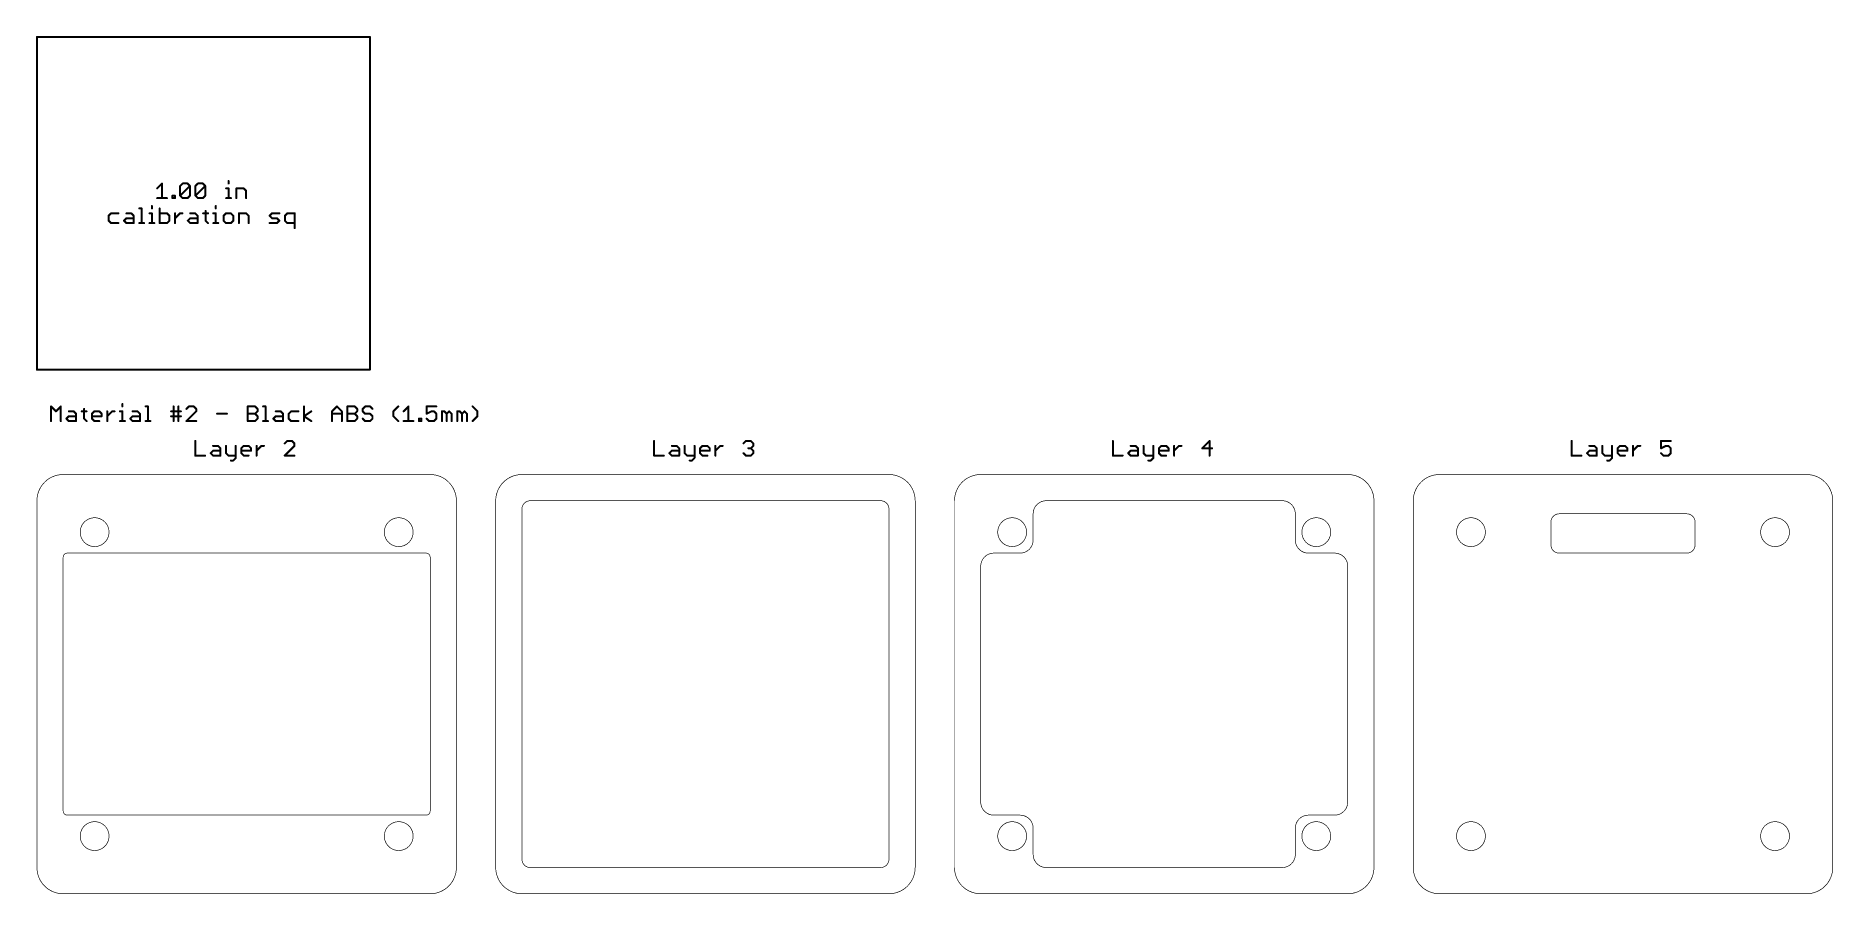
# Model space of a CAD drawing. Extents: x 0 to 137, y 0 to 65.
import ezdxf

# ---------------------------------------------------------------- set-up
doc = ezdxf.new("R2010")
doc.units = 0
for name, color, linetype in [('20', 7, 'CONTINUOUS'), ('47', 53, 'CONTINUOUS'), ('48', 82, 'CONTINUOUS')]:
    doc.layers.add(name, color=color, linetype=linetype)

msp = doc.modelspace()

# ---------------------------------------------------------------- linework, layer by layer
at = {"layer": '20'}
for points, const_width in [([(2, 32, 0.4142), (0, 30)], 0.05), ([(2, 32.0125, 1), (2, 31.9875)], 0.025), ([(2, 31.9875, 1), (2, 32.0125)], 0.025), ([(32, 30, 0.4142), (30, 32)], 0.05), ([(30, 32.0125, 1), (30, 31.9875)], 0.025), ([(30, 31.9875, 1), (30, 32.0125)], 0.025), ([(37, 32, 0.4142), (35, 30)], 0.05), ([(37, 32.0125, 1), (37, 31.9875)], 0.025), ([(37, 31.9875, 1), (37, 32.0125)], 0.025), ([(67, 30, 0.4142), (65, 32)], 0.05), ([(65, 32.0125, 1), (65, 31.9875)], 0.025), ([(65, 31.9875, 1), (65, 32.0125)], 0.025), ([(72, 32, 0.4142), (70, 30)], 0.05), ([(72, 32.0125, 1), (72, 31.9875)], 0.025), ([(72, 31.9875, 1), (72, 32.0125)], 0.025), ([(102, 30, 0.4142), (100, 32)], 0.05), ([(100, 32.0125, 1), (100, 31.9875)], 0.025), ([(100, 31.9875, 1), (100, 32.0125)], 0.025), ([(107, 32, 0.4142), (105, 30)], 0.05), ([(107, 32.0125, 1), (107, 31.9875)], 0.025), ([(107, 31.9875, 1), (107, 32.0125)], 0.025), ([(137, 30, 0.4142), (135, 32)], 0.05), ([(135, 32.0125, 1), (135, 31.9875)], 0.025), ([(135, 31.9875, 1), (135, 32.0125)], 0.025), ([(0.0125, 30, 1), (-0.0125, 30)], 0.025), ([(-0.0125, 30, 1), (0.0125, 30)], 0.025), ([(32.0125, 30, 1), (31.9875, 30)], 0.025), ([(31.9875, 30, 1), (32.0125, 30)], 0.025), ([(35.0125, 30, 1), (34.9875, 30)], 0.025), ([(34.9875, 30, 1), (35.0125, 30)], 0.025), ([(37.635, 30, 0.4142), (37, 29.365)], 0.05), ([(37.0125, 29.365, 1), (36.9875, 29.365)], 0.025), ([(36.9875, 29.365, 1), (37.0125, 29.365)], 0.025), ([(37.635, 30.0125, 1), (37.635, 29.9875)], 0.025), ([(37.635, 29.9875, 1), (37.635, 30.0125)], 0.025), ([(65, 29.365, 0.4142), (64.365, 30)], 0.05), ([(64.365, 30.0125, 1), (64.365, 29.9875)], 0.025), ([(64.365, 29.9875, 1), (64.365, 30.0125)], 0.025), ([(65.0125, 29.365, 1), (64.9875, 29.365)], 0.025), ([(64.9875, 29.365, 1), (65.0125, 29.365)], 0.025), ([(67.0125, 30, 1), (66.9875, 30)], 0.025), ([(66.9875, 30, 1), (67.0125, 30)], 0.025), ([(70.0125, 30, 1), (69.9875, 30)], 0.025), ([(69.9875, 30, 1), (70.0125, 30)], 0.025), ([(77, 30, 0.4142), (76, 29)], 0.05), ([(76.0125, 29, 1), (75.9875, 29)], 0.025), ([(75.9875, 29, 1), (76.0125, 29)], 0.025), ([(77, 30.0125, 1), (77, 29.9875)], 0.025), ([(77, 29.9875, 1), (77, 30.0125)], 0.025), ([(96, 29, 0.4142), (95, 30)], 0.05), ([(95, 30.0125, 1), (95, 29.9875)], 0.025), ([(95, 29.9875, 1), (95, 30.0125)], 0.025), ([(96.0125, 29, 1), (95.9875, 29)], 0.025), ([(95.9875, 29, 1), (96.0125, 29)], 0.025), ([(102.0125, 30, 1), (101.9875, 30)], 0.025), ([(101.9875, 30, 1), (102.0125, 30)], 0.025), ([(105.0125, 30, 1), (104.9875, 30)], 0.025), ([(104.9875, 30, 1), (105.0125, 30)], 0.025), ([(116.135, 29, 0.4142), (115.5, 28.365)], 0.05), ([(116.135, 29.0125, 1), (116.135, 28.9875)], 0.025), ([(116.135, 28.9875, 1), (116.135, 29.0125)], 0.025), ([(126.5, 28.365, 0.4142), (125.865, 29)], 0.05), ([(125.865, 29.0125, 1), (125.865, 28.9875)], 0.025), ([(125.865, 28.9875, 1), (125.865, 29.0125)], 0.025), ([(137.0125, 30, 1), (136.9875, 30)], 0.025), ([(136.9875, 30, 1), (137.0125, 30)], 0.025), ([(4.4, 26.5, 1), (4.4, 28.7, 1), (4.4, 26.5)], 0.05), ([(27.6, 26.5, 1), (27.6, 28.7, 1), (27.6, 26.5)], 0.05), ([(74.4, 26.5, 1), (74.4, 28.7, 1), (74.4, 26.5)], 0.05), ([(97.6, 26.5, 1), (97.6, 28.7, 1), (97.6, 26.5)], 0.05), ([(109.4, 26.5, 1), (109.4, 28.7, 1), (109.4, 26.5)], 0.05), ([(115.5125, 28.365, 1), (115.4875, 28.365)], 0.025), ([(115.4875, 28.365, 1), (115.5125, 28.365)], 0.025), ([(126.5125, 28.365, 1), (126.4875, 28.365)], 0.025), ([(126.4875, 28.365, 1), (126.5125, 28.365)], 0.025), ([(132.6, 26.5, 1), (132.6, 28.7, 1), (132.6, 26.5)], 0.05), ([(75, 26, 0.4142), (76, 27)], 0.05), ([(76.0125, 27, 1), (75.9875, 27)], 0.025), ([(75.9875, 27, 1), (76.0125, 27)], 0.025), ([(96, 27, 0.4142), (97, 26)], 0.05), ([(96.0125, 27, 1), (95.9875, 27)], 0.025), ([(95.9875, 27, 1), (96.0125, 27)], 0.025), ([(115.5, 26.635, 0.4142), (116.135, 26)], 0.05), ([(115.5125, 26.635, 1), (115.4875, 26.635)], 0.025), ([(115.4875, 26.635, 1), (115.5125, 26.635)], 0.025), ([(125.865, 26, 0.4142), (126.5, 26.635)], 0.05), ([(126.5125, 26.635, 1), (126.4875, 26.635)], 0.025), ([(126.4875, 26.635, 1), (126.5125, 26.635)], 0.025), ([(2.3175, 26, 0.4142), (2, 25.6825)], 0.05), ([(2.0125, 25.6825, 1), (1.9875, 25.6825)], 0.025), ([(1.9875, 25.6825, 1), (2.0125, 25.6825)], 0.025), ([(2.3175, 26.0125, 1), (2.3175, 25.9875)], 0.025), ([(2.3175, 25.9875, 1), (2.3175, 26.0125)], 0.025), ([(30, 25.6825, 0.4142), (29.6825, 26)], 0.05), ([(29.6825, 26.0125, 1), (29.6825, 25.9875)], 0.025), ([(29.6825, 25.9875, 1), (29.6825, 26.0125)], 0.025), ([(30.0125, 25.6825, 1), (29.9875, 25.6825)], 0.025), ([(29.9875, 25.6825, 1), (30.0125, 25.6825)], 0.025), ([(73, 26, 0.4142), (72, 25)], 0.05), ([(72.0125, 25, 1), (71.9875, 25)], 0.025), ([(71.9875, 25, 1), (72.0125, 25)], 0.025), ([(73, 26.0125, 1), (73, 25.9875)], 0.025), ([(73, 25.9875, 1), (73, 26.0125)], 0.025), ([(75, 26.0125, 1), (75, 25.9875)], 0.025), ([(75, 25.9875, 1), (75, 26.0125)], 0.025), ([(97, 26.0125, 1), (97, 25.9875)], 0.025), ([(97, 25.9875, 1), (97, 26.0125)], 0.025), ([(100, 25, 0.4142), (99, 26)], 0.05), ([(99, 26.0125, 1), (99, 25.9875)], 0.025), ([(99, 25.9875, 1), (99, 26.0125)], 0.025), ([(100.0125, 25, 1), (99.9875, 25)], 0.025), ([(99.9875, 25, 1), (100.0125, 25)], 0.025), ([(116.135, 26.0125, 1), (116.135, 25.9875)], 0.025), ([(116.135, 25.9875, 1), (116.135, 26.0125)], 0.025), ([(125.865, 26.0125, 1), (125.865, 25.9875)], 0.025), ([(125.865, 25.9875, 1), (125.865, 26.0125)], 0.025), ([(72, 7, 0.4142), (73, 6)], 0.05), ([(72.0125, 7, 1), (71.9875, 7)], 0.025), ([(71.9875, 7, 1), (72.0125, 7)], 0.025), ([(99, 6, 0.4142), (100, 7)], 0.05), ([(100.0125, 7, 1), (99.9875, 7)], 0.025), ([(99.9875, 7, 1), (100.0125, 7)], 0.025), ([(2, 6.3175, 0.4142), (2.3175, 6)], 0.05), ([(2.0125, 6.3175, 1), (1.9875, 6.3175)], 0.025), ([(1.9875, 6.3175, 1), (2.0125, 6.3175)], 0.025), ([(2.3175, 6.0125, 1), (2.3175, 5.9875)], 0.025), ([(2.3175, 5.9875, 1), (2.3175, 6.0125)], 0.025), ([(4.4, 3.3, 1), (4.4, 5.5, 1), (4.4, 3.3)], 0.05), ([(27.6, 3.3, 1), (27.6, 5.5, 1), (27.6, 3.3)], 0.05), ([(29.6825, 6, 0.4142), (30, 6.3175)], 0.05), ([(29.6825, 6.0125, 1), (29.6825, 5.9875)], 0.025), ([(29.6825, 5.9875, 1), (29.6825, 6.0125)], 0.025), ([(30.0125, 6.3175, 1), (29.9875, 6.3175)], 0.025), ([(29.9875, 6.3175, 1), (30.0125, 6.3175)], 0.025), ([(73, 6.0125, 1), (73, 5.9875)], 0.025), ([(73, 5.9875, 1), (73, 6.0125)], 0.025), ([(74.4, 3.3, 1), (74.4, 5.5, 1), (74.4, 3.3)], 0.05), ([(76, 5, 0.4142), (75, 6)], 0.05), ([(75, 6.0125, 1), (75, 5.9875)], 0.025), ([(75, 5.9875, 1), (75, 6.0125)], 0.025), ([(97, 6, 0.4142), (96, 5)], 0.05), ([(97.6, 3.3, 1), (97.6, 5.5, 1), (97.6, 3.3)], 0.05), ([(97, 6.0125, 1), (97, 5.9875)], 0.025), ([(97, 5.9875, 1), (97, 6.0125)], 0.025), ([(99, 6.0125, 1), (99, 5.9875)], 0.025), ([(99, 5.9875, 1), (99, 6.0125)], 0.025), ([(109.4, 3.3, 1), (109.4, 5.5, 1), (109.4, 3.3)], 0.05), ([(132.6, 3.3, 1), (132.6, 5.5, 1), (132.6, 3.3)], 0.05), ([(76.0125, 5, 1), (75.9875, 5)], 0.025), ([(75.9875, 5, 1), (76.0125, 5)], 0.025), ([(96.0125, 5, 1), (95.9875, 5)], 0.025), ([(95.9875, 5, 1), (96.0125, 5)], 0.025), ([(76, 3, 0.4142), (77, 2)], 0.05), ([(76.0125, 3, 1), (75.9875, 3)], 0.025), ([(75.9875, 3, 1), (76.0125, 3)], 0.025), ([(95, 2, 0.4142), (96, 3)], 0.05), ([(96.0125, 3, 1), (95.9875, 3)], 0.025), ([(95.9875, 3, 1), (96.0125, 3)], 0.025), ([(0, 2, 0.4142), (2, 0)], 0.05), ([(0.0125, 2, 1), (-0.0125, 2)], 0.025), ([(-0.0125, 2, 1), (0.0125, 2)], 0.025), ([(30, 0, 0.4142), (32, 2)], 0.05), ([(32.0125, 2, 1), (31.9875, 2)], 0.025), ([(31.9875, 2, 1), (32.0125, 2)], 0.025), ([(35, 2, 0.4142), (37, 0)], 0.05), ([(35.0125, 2, 1), (34.9875, 2)], 0.025), ([(34.9875, 2, 1), (35.0125, 2)], 0.025), ([(37, 2.635, 0.4142), (37.635, 2)], 0.05), ([(37.0125, 2.635, 1), (36.9875, 2.635)], 0.025), ([(36.9875, 2.635, 1), (37.0125, 2.635)], 0.025), ([(37.635, 2.0125, 1), (37.635, 1.9875)], 0.025), ([(37.635, 1.9875, 1), (37.635, 2.0125)], 0.025), ([(64.365, 2, 0.4142), (65, 2.635)], 0.05), ([(64.365, 2.0125, 1), (64.365, 1.9875)], 0.025), ([(64.365, 1.9875, 1), (64.365, 2.0125)], 0.025), ([(65.0125, 2.635, 1), (64.9875, 2.635)], 0.025), ([(64.9875, 2.635, 1), (65.0125, 2.635)], 0.025), ([(65, 0, 0.4142), (67, 2)], 0.05), ([(67.0125, 2, 1), (66.9875, 2)], 0.025), ([(66.9875, 2, 1), (67.0125, 2)], 0.025), ([(70, 2, 0.4142), (72, 0)], 0.05), ([(70.0125, 2, 1), (69.9875, 2)], 0.025), ([(69.9875, 2, 1), (70.0125, 2)], 0.025), ([(77, 2.0125, 1), (77, 1.9875)], 0.025), ([(77, 1.9875, 1), (77, 2.0125)], 0.025), ([(95, 2.0125, 1), (95, 1.9875)], 0.025), ([(95, 1.9875, 1), (95, 2.0125)], 0.025), ([(100, 0, 0.4142), (102, 2)], 0.05), ([(102.0125, 2, 1), (101.9875, 2)], 0.025), ([(101.9875, 2, 1), (102.0125, 2)], 0.025), ([(105, 2, 0.4142), (107, 0)], 0.05), ([(105.0125, 2, 1), (104.9875, 2)], 0.025), ([(104.9875, 2, 1), (105.0125, 2)], 0.025), ([(135, 0, 0.4142), (137, 2)], 0.05), ([(137.0125, 2, 1), (136.9875, 2)], 0.025), ([(136.9875, 2, 1), (137.0125, 2)], 0.025), ([(2, 0.0125, 1), (2, -0.0125)], 0.025), ([(2, -0.0125, 1), (2, 0.0125)], 0.025), ([(30, 0.0125, 1), (30, -0.0125)], 0.025), ([(30, -0.0125, 1), (30, 0.0125)], 0.025), ([(37, 0.0125, 1), (37, -0.0125)], 0.025), ([(37, -0.0125, 1), (37, 0.0125)], 0.025), ([(65, 0.0125, 1), (65, -0.0125)], 0.025), ([(65, -0.0125, 1), (65, 0.0125)], 0.025), ([(72, 0.0125, 1), (72, -0.0125)], 0.025), ([(72, -0.0125, 1), (72, 0.0125)], 0.025), ([(100, 0.0125, 1), (100, -0.0125)], 0.025), ([(100, -0.0125, 1), (100, 0.0125)], 0.025), ([(107, 0.0125, 1), (107, -0.0125)], 0.025), ([(107, -0.0125, 1), (107, 0.0125)], 0.025), ([(135, 0.0125, 1), (135, -0.0125)], 0.025), ([(135, -0.0125, 1), (135, 0.0125)], 0.025)]:
    msp.add_lwpolyline(points, format="xyb", dxfattribs=dict(at, const_width=const_width))
at = {"layer": '20', "const_width": 0.05}
for points in [[(2, 32), (30, 32)], [(37, 32), (65, 32)], [(72, 32), (100, 32)], [(107, 32), (135, 32)], [(0, 2), (0, 30)], [(32, 30), (32, 2)], [(35, 2), (35, 30)], [(37, 2.635), (37, 29.365)], [(37.635, 30), (64.365, 30)], [(65, 29.365), (65, 2.635)], [(67, 30), (67, 2)], [(70, 2), (70, 30)], [(76, 27), (76, 29)], [(77, 30), (95, 30)], [(96, 29), (96, 27)], [(102, 30), (102, 2)], [(105, 2), (105, 30)], [(116.135, 29), (125.865, 29)], [(137, 30), (137, 2)], [(115.5, 28.365), (115.5, 26.635)], [(126.5, 28.365), (126.5, 26.635)], [(2, 6.3175), (2, 25.6825)], [(2.3175, 26), (29.6825, 26)], [(30, 25.6825), (30, 6.3175)], [(72, 7), (72, 25)], [(73, 26), (75, 26)], [(97, 26), (99, 26)], [(100, 25), (100, 7)], [(125.865, 26), (116.135, 26)], [(29.6825, 6), (2.3175, 6)], [(75, 6), (73, 6)], [(99, 6), (97, 6)], [(76, 3), (76, 5)], [(96, 5), (96, 3)], [(64.365, 2), (37.635, 2)], [(95, 2), (77, 2)], [(30, 0), (2, 0)], [(65, 0), (37, 0)], [(100, 0), (72, 0)], [(135, 0), (107, 0)]]:
    msp.add_lwpolyline(points, dxfattribs=at)
at = {"layer": '47', "const_width": 0.1524}
for points in [[(0, 65.4), (0, 40)], [(25.4, 65.4), (0, 65.4)], [(25.4, 40), (25.4, 65.4)], [(9.1706, 53.8394), (9.5434, 54.2123)], [(9.5434, 54.2123), (9.5434, 53.0937)], [(10.9246, 54.0258), (11.1111, 54.2123)], [(10.9246, 53.2801), (10.9246, 54.0258)], [(10.9246, 53.2801), (11.6704, 54.0258)], [(11.1111, 54.2123), (11.4839, 54.2123)], [(11.4839, 54.2123), (11.6704, 54.0258)], [(11.6704, 54.0258), (11.6704, 53.2801)], [(12.094, 54.0258), (12.2805, 54.2123)], [(12.094, 53.2801), (12.094, 54.0258)], [(12.094, 53.2801), (12.8397, 54.0258)], [(12.2805, 54.2123), (12.6533, 54.2123)], [(12.6533, 54.2123), (12.8397, 54.0258)], [(12.8397, 54.0258), (12.8397, 53.2801)], [(14.4328, 53.8394), (14.6193, 53.8394)], [(14.6193, 54.3987), (14.6193, 54.2123)], [(14.6193, 53.8394), (14.6193, 53.0937)], [(15.2124, 53.0937), (15.2124, 53.8394)], [(15.2124, 53.8394), (15.7717, 53.8394)], [(15.7717, 53.8394), (15.9581, 53.653)], [(15.9581, 53.653), (15.9581, 53.0937)], [(7.8063, 52.3073), (7.9927, 52.3073)], [(7.9927, 52.3073), (7.9927, 51.1887)], [(8.7723, 52.4937), (8.7723, 52.3073)], [(9.1706, 53.0937), (9.9163, 53.0937)], [(9.3654, 52.3073), (9.3654, 51.1887)], [(10.3399, 53.0937), (10.3399, 53.2801)], [(10.3399, 53.2801), (10.5264, 53.2801)], [(10.5264, 53.0937), (10.3399, 53.0937)], [(10.5264, 53.2801), (10.5264, 53.0937)], [(11.1111, 53.0937), (10.9246, 53.2801)], [(11.4839, 53.0937), (11.1111, 53.0937)], [(11.6704, 53.2801), (11.4839, 53.0937)], [(12.2805, 53.0937), (12.094, 53.2801)], [(12.6533, 53.0937), (12.2805, 53.0937)], [(12.8397, 53.2801), (12.6533, 53.0937)], [(12.8652, 52.1208), (12.8652, 51.3751)], [(13.6448, 52.4937), (13.6448, 52.3073)], [(14.4328, 53.0937), (14.8057, 53.0937)], [(5.6539, 51.9344), (5.4675, 51.748)], [(5.4675, 51.748), (5.4675, 51.3751)], [(5.4675, 51.3751), (5.6539, 51.1887)], [(6.2132, 51.9344), (5.6539, 51.9344)], [(5.6539, 51.1887), (6.2132, 51.1887)], [(6.6369, 51.3751), (6.8233, 51.5616)], [(6.8233, 51.1887), (6.6369, 51.3751)], [(6.8233, 51.9344), (7.1961, 51.9344)], [(6.8233, 51.5616), (7.3826, 51.5616)], [(7.3826, 51.1887), (6.8233, 51.1887)], [(7.1961, 51.9344), (7.3826, 51.748)], [(7.3826, 51.748), (7.3826, 51.1887)], [(7.8063, 51.1887), (8.1791, 51.1887)], [(8.5858, 51.9344), (8.7723, 51.9344)], [(8.5858, 51.1887), (8.9587, 51.1887)], [(8.7723, 51.9344), (8.7723, 51.1887)], [(9.9247, 51.9344), (9.3654, 51.9344)], [(9.3654, 51.1887), (9.9247, 51.1887)], [(10.1111, 51.748), (9.9247, 51.9344)], [(9.9247, 51.1887), (10.1111, 51.3751)], [(10.1111, 51.3751), (10.1111, 51.748)], [(10.5348, 51.1887), (10.5348, 51.9344)], [(10.5348, 51.5616), (10.9077, 51.9344)], [(10.9077, 51.9344), (11.0941, 51.9344)], [(11.5093, 51.3751), (11.6958, 51.5616)], [(11.6958, 51.1887), (11.5093, 51.3751)], [(11.6958, 51.9344), (12.0686, 51.9344)], [(11.6958, 51.5616), (12.255, 51.5616)], [(12.255, 51.1887), (11.6958, 51.1887)], [(12.0686, 51.9344), (12.255, 51.748)], [(12.255, 51.748), (12.255, 51.1887)], [(12.6787, 51.9344), (13.0516, 51.9344)], [(12.8652, 51.3751), (13.0516, 51.1887)], [(13.4583, 51.9344), (13.6448, 51.9344)], [(13.4583, 51.1887), (13.8312, 51.1887)], [(13.6448, 51.9344), (13.6448, 51.1887)], [(14.4244, 51.9344), (14.2379, 51.748)], [(14.2379, 51.748), (14.2379, 51.3751)], [(14.2379, 51.3751), (14.4244, 51.1887)], [(14.7972, 51.9344), (14.4244, 51.9344)], [(14.4244, 51.1887), (14.7972, 51.1887)], [(14.9836, 51.748), (14.7972, 51.9344)], [(14.7972, 51.1887), (14.9836, 51.3751)], [(14.9836, 51.3751), (14.9836, 51.748)], [(15.4073, 51.1887), (15.4073, 51.9344)], [(15.4073, 51.9344), (15.9666, 51.9344)], [(15.9666, 51.9344), (16.153, 51.748)], [(16.153, 51.748), (16.153, 51.1887)], [(17.7461, 51.748), (17.9325, 51.9344)], [(17.9325, 51.5616), (17.7461, 51.748)], [(17.7461, 51.1887), (18.3054, 51.1887)], [(17.9325, 51.9344), (18.4918, 51.9344)], [(18.3054, 51.5616), (17.9325, 51.5616)], [(18.4918, 51.3751), (18.3054, 51.5616)], [(18.3054, 51.1887), (18.4918, 51.3751)], [(19.1019, 51.9344), (18.9155, 51.748)], [(18.9155, 51.748), (18.9155, 51.3751)], [(18.9155, 51.3751), (19.1019, 51.1887)], [(19.6612, 51.9344), (19.1019, 51.9344)], [(19.1019, 51.1887), (19.6612, 51.1887)], [(19.6612, 50.8159), (19.6612, 51.9344)], [(0, 40), (25.4, 40)]]:
    msp.add_lwpolyline(points, dxfattribs=at)
at = {"layer": '47', "const_width": 0.0762}
for points in [[(0.0381, 65.4, 1), (-0.0381, 65.4)], [(0, 65.4381, 1), (0, 65.3619)], [(25.4381, 65.4, 1), (25.3619, 65.4)], [(25.4, 65.3619, 1), (25.4, 65.4381)], [(9.1436, 53.8663, 1), (9.1975, 53.8125)], [(9.5815, 54.2123, 1), (9.5053, 54.2123)], [(9.5703, 54.1853, 1), (9.5165, 54.2392)], [(10.9627, 54.0258, 1), (10.8865, 54.0258)], [(10.8977, 54.0528, 1), (10.9516, 53.9989)], [(11.1111, 54.2504, 1), (11.1111, 54.1742)], [(11.138, 54.1853, 1), (11.0841, 54.2392)], [(11.5109, 54.2392, 1), (11.457, 54.1853)], [(11.4839, 54.1742, 1), (11.4839, 54.2504)], [(11.7085, 54.0258, 1), (11.6323, 54.0258)], [(11.6973, 53.9989, 1), (11.6434, 54.0528)], [(11.6434, 53.9989, 1), (11.6973, 54.0528)], [(12.1321, 54.0258, 1), (12.0559, 54.0258)], [(12.0671, 54.0528, 1), (12.121, 53.9989)], [(12.2805, 54.2504, 1), (12.2805, 54.1742)], [(12.3074, 54.1853, 1), (12.2535, 54.2392)], [(12.6803, 54.2392, 1), (12.6264, 54.1853)], [(12.6533, 54.1742, 1), (12.6533, 54.2504)], [(12.8778, 54.0258, 1), (12.8016, 54.0258)], [(12.8667, 53.9989, 1), (12.8128, 54.0528)], [(12.8128, 53.9989, 1), (12.8667, 54.0528)], [(14.4328, 53.8775, 1), (14.4328, 53.8013)], [(14.6574, 54.3987, 1), (14.5812, 54.3987)], [(14.5812, 54.2123, 1), (14.6574, 54.2123)], [(14.6574, 53.8394, 1), (14.5812, 53.8394)], [(14.6193, 53.8013, 1), (14.6193, 53.8775)], [(15.2505, 53.8394, 1), (15.1743, 53.8394)], [(15.2124, 53.8775, 1), (15.2124, 53.8013)], [(15.7987, 53.8663, 1), (15.7448, 53.8125)], [(15.7717, 53.8013, 1), (15.7717, 53.8775)], [(15.9962, 53.653, 1), (15.92, 53.653)], [(15.9312, 53.626, 1), (15.9851, 53.6799)], [(7.8063, 52.3454, 1), (7.8063, 52.2692)], [(8.0308, 52.3073, 1), (7.9546, 52.3073)], [(7.9927, 52.2692, 1), (7.9927, 52.3454)], [(8.8104, 52.4937, 1), (8.7342, 52.4937)], [(8.7342, 52.3073, 1), (8.8104, 52.3073)], [(9.1706, 53.1318, 1), (9.1706, 53.0556)], [(9.4035, 52.3073, 1), (9.3273, 52.3073)], [(9.5053, 53.0937, 1), (9.5815, 53.0937)], [(9.9163, 53.0556, 1), (9.9163, 53.1318)], [(10.378, 53.2801, 1), (10.3018, 53.2801)], [(10.3399, 53.3182, 1), (10.3399, 53.242)], [(10.3399, 53.1318, 1), (10.3399, 53.0556)], [(10.3018, 53.0937, 1), (10.378, 53.0937)], [(10.5645, 53.2801, 1), (10.4883, 53.2801)], [(10.4883, 53.0937, 1), (10.5645, 53.0937)], [(10.5264, 53.242, 1), (10.5264, 53.3182)], [(10.5264, 53.0556, 1), (10.5264, 53.1318)], [(10.9516, 53.3071, 1), (10.8977, 53.2532)], [(10.8977, 53.3071, 1), (10.9516, 53.2532)], [(10.8865, 53.2801, 1), (10.9627, 53.2801)], [(11.1111, 53.1318, 1), (11.1111, 53.0556)], [(11.0841, 53.0668, 1), (11.138, 53.1206)], [(11.457, 53.1206, 1), (11.5109, 53.0668)], [(11.4839, 53.0556, 1), (11.4839, 53.1318)], [(11.6323, 53.2801, 1), (11.7085, 53.2801)], [(11.6973, 53.2532, 1), (11.6434, 53.3071)], [(12.121, 53.3071, 1), (12.0671, 53.2532)], [(12.0671, 53.3071, 1), (12.121, 53.2532)], [(12.0559, 53.2801, 1), (12.1321, 53.2801)], [(12.2805, 53.1318, 1), (12.2805, 53.0556)], [(12.2535, 53.0668, 1), (12.3074, 53.1206)], [(12.6264, 53.1206, 1), (12.6803, 53.0668)], [(12.6533, 53.0556, 1), (12.6533, 53.1318)], [(12.8016, 53.2801, 1), (12.8778, 53.2801)], [(12.8667, 53.2532, 1), (12.8128, 53.3071)], [(12.9033, 52.1208, 1), (12.8271, 52.1208)], [(13.6829, 52.4937, 1), (13.6067, 52.4937)], [(13.6067, 52.3073, 1), (13.6829, 52.3073)], [(14.4328, 53.1318, 1), (14.4328, 53.0556)], [(14.5812, 53.0937, 1), (14.6574, 53.0937)], [(14.8057, 53.0556, 1), (14.8057, 53.1318)], [(15.1743, 53.0937, 1), (15.2505, 53.0937)], [(15.92, 53.0937, 1), (15.9962, 53.0937)], [(5.4405, 51.7749, 1), (5.4944, 51.721)], [(5.4944, 51.4021, 1), (5.4405, 51.3482)], [(5.5056, 51.748, 1), (5.4294, 51.748)], [(5.4294, 51.3751, 1), (5.5056, 51.3751)], [(5.6539, 51.9725, 1), (5.6539, 51.8963)], [(5.6539, 51.2268, 1), (5.6539, 51.1506)], [(5.6808, 51.9075, 1), (5.6269, 51.9613)], [(5.6269, 51.1618, 1), (5.6808, 51.2156)], [(6.2132, 51.8963, 1), (6.2132, 51.9725)], [(6.2132, 51.1506, 1), (6.2132, 51.2268)], [(6.6638, 51.4021, 1), (6.6099, 51.3482)], [(6.6099, 51.4021, 1), (6.6638, 51.3482)], [(6.8233, 51.9725, 1), (6.8233, 51.8963)], [(6.8233, 51.5997, 1), (6.8233, 51.5235)], [(6.8233, 51.2268, 1), (6.8233, 51.1506)], [(6.8502, 51.5346, 1), (6.7963, 51.5885)], [(6.7963, 51.1618, 1), (6.8502, 51.2156)], [(7.2231, 51.9613, 1), (7.1692, 51.9075)], [(7.1961, 51.8963, 1), (7.1961, 51.9725)], [(7.4207, 51.748, 1), (7.3445, 51.748)], [(7.3445, 51.1887, 1), (7.4207, 51.1887)], [(7.3556, 51.721, 1), (7.4095, 51.7749)], [(7.3826, 51.5235, 1), (7.3826, 51.5997)], [(7.3826, 51.1506, 1), (7.3826, 51.2268)], [(7.8063, 51.2268, 1), (7.8063, 51.1506)], [(7.9546, 51.1887, 1), (8.0308, 51.1887)], [(8.1791, 51.1506, 1), (8.1791, 51.2268)], [(8.5858, 51.9725, 1), (8.5858, 51.8963)], [(8.5858, 51.2268, 1), (8.5858, 51.1506)], [(8.8104, 51.9344, 1), (8.7342, 51.9344)], [(8.7342, 51.1887, 1), (8.8104, 51.1887)], [(8.7723, 51.8963, 1), (8.7723, 51.9725)], [(8.9587, 51.1506, 1), (8.9587, 51.2268)], [(9.3654, 51.9725, 1), (9.3654, 51.8963)], [(9.3654, 51.2268, 1), (9.3654, 51.1506)], [(9.3273, 51.1887, 1), (9.4035, 51.1887)], [(9.9517, 51.9613, 1), (9.8978, 51.9075)], [(9.8978, 51.2156, 1), (9.9517, 51.1618)], [(9.9247, 51.8963, 1), (9.9247, 51.9725)], [(9.9247, 51.1506, 1), (9.9247, 51.2268)], [(10.1492, 51.748, 1), (10.073, 51.748)], [(10.073, 51.3751, 1), (10.1492, 51.3751)], [(10.0842, 51.721, 1), (10.1381, 51.7749)], [(10.1381, 51.3482, 1), (10.0842, 51.4021)], [(10.5729, 51.9344, 1), (10.4967, 51.9344)], [(10.5079, 51.5885, 1), (10.5618, 51.5346)], [(10.4967, 51.1887, 1), (10.5729, 51.1887)], [(10.9077, 51.9725, 1), (10.9077, 51.8963)], [(10.9346, 51.9075, 1), (10.8807, 51.9613)], [(11.0941, 51.8963, 1), (11.0941, 51.9725)], [(11.5363, 51.4021, 1), (11.4824, 51.3482)], [(11.4824, 51.4021, 1), (11.5363, 51.3482)], [(11.6958, 51.9725, 1), (11.6958, 51.8963)], [(11.6958, 51.5997, 1), (11.6958, 51.5235)], [(11.6958, 51.2268, 1), (11.6958, 51.1506)], [(11.7227, 51.5346, 1), (11.6688, 51.5885)], [(11.6688, 51.1618, 1), (11.7227, 51.2156)], [(12.0956, 51.9613, 1), (12.0417, 51.9075)], [(12.0686, 51.8963, 1), (12.0686, 51.9725)], [(12.2931, 51.748, 1), (12.2169, 51.748)], [(12.2169, 51.1887, 1), (12.2931, 51.1887)], [(12.2281, 51.721, 1), (12.282, 51.7749)], [(12.255, 51.5235, 1), (12.255, 51.5997)], [(12.255, 51.1506, 1), (12.255, 51.2268)], [(12.6787, 51.9725, 1), (12.6787, 51.8963)], [(12.8921, 51.4021, 1), (12.8382, 51.3482)], [(12.8271, 51.3751, 1), (12.9033, 51.3751)], [(13.0246, 51.1618, 1), (13.0785, 51.2156)], [(13.0516, 51.8963, 1), (13.0516, 51.9725)], [(13.4583, 51.9725, 1), (13.4583, 51.8963)], [(13.4583, 51.2268, 1), (13.4583, 51.1506)], [(13.6829, 51.9344, 1), (13.6067, 51.9344)], [(13.6067, 51.1887, 1), (13.6829, 51.1887)], [(13.6448, 51.8963, 1), (13.6448, 51.9725)], [(13.8312, 51.1506, 1), (13.8312, 51.2268)], [(14.276, 51.748, 1), (14.1998, 51.748)], [(14.211, 51.7749, 1), (14.2649, 51.721)], [(14.2649, 51.4021, 1), (14.211, 51.3482)], [(14.1998, 51.3751, 1), (14.276, 51.3751)], [(14.4244, 51.9725, 1), (14.4244, 51.8963)], [(14.4244, 51.2268, 1), (14.4244, 51.1506)], [(14.4513, 51.9075, 1), (14.3974, 51.9613)], [(14.3974, 51.1618, 1), (14.4513, 51.2156)], [(14.8241, 51.9613, 1), (14.7703, 51.9075)], [(14.7703, 51.2156, 1), (14.8241, 51.1618)], [(14.7972, 51.8963, 1), (14.7972, 51.9725)], [(14.7972, 51.1506, 1), (14.7972, 51.2268)], [(15.0217, 51.748, 1), (14.9455, 51.748)], [(14.9455, 51.3751, 1), (15.0217, 51.3751)], [(14.9567, 51.721, 1), (15.0106, 51.7749)], [(15.0106, 51.3482, 1), (14.9567, 51.4021)], [(15.4454, 51.9344, 1), (15.3692, 51.9344)], [(15.4073, 51.9725, 1), (15.4073, 51.8963)], [(15.3692, 51.1887, 1), (15.4454, 51.1887)], [(15.9935, 51.9613, 1), (15.9397, 51.9075)], [(15.9666, 51.8963, 1), (15.9666, 51.9725)], [(16.1911, 51.748, 1), (16.1149, 51.748)], [(16.1149, 51.1887, 1), (16.1911, 51.1887)], [(16.1261, 51.721, 1), (16.18, 51.7749)], [(17.7731, 51.7749, 1), (17.7192, 51.721)], [(17.7192, 51.7749, 1), (17.7731, 51.721)], [(17.7461, 51.2268, 1), (17.7461, 51.1506)], [(17.9325, 51.9725, 1), (17.9325, 51.8963)], [(17.9325, 51.5997, 1), (17.9325, 51.5235)], [(17.9595, 51.9075, 1), (17.9056, 51.9613)], [(17.9056, 51.5346, 1), (17.9595, 51.5885)], [(18.3323, 51.5885, 1), (18.2785, 51.5346)], [(18.2785, 51.2156, 1), (18.3323, 51.1618)], [(18.3054, 51.5235, 1), (18.3054, 51.5997)], [(18.3054, 51.1506, 1), (18.3054, 51.2268)], [(18.5188, 51.3482, 1), (18.4649, 51.4021)], [(18.4649, 51.3482, 1), (18.5188, 51.4021)], [(18.4918, 51.8963, 1), (18.4918, 51.9725)], [(18.9536, 51.748, 1), (18.8774, 51.748)], [(18.8886, 51.7749, 1), (18.9425, 51.721)], [(18.9425, 51.4021, 1), (18.8886, 51.3482)], [(18.8774, 51.3751, 1), (18.9536, 51.3751)], [(19.1019, 51.9725, 1), (19.1019, 51.8963)], [(19.1019, 51.2268, 1), (19.1019, 51.1506)], [(19.1289, 51.9075, 1), (19.075, 51.9613)], [(19.075, 51.1618, 1), (19.1289, 51.2156)], [(19.6993, 51.9344, 1), (19.6231, 51.9344)], [(19.6231, 50.8159, 1), (19.6993, 50.8159)], [(19.6612, 51.8963, 1), (19.6612, 51.9725)], [(19.6612, 51.1506, 1), (19.6612, 51.2268)], [(0, 40.0381, 1), (0, 39.9619)], [(-0.0381, 40, 1), (0.0381, 40)], [(25.3619, 40, 1), (25.4381, 40)], [(25.4, 39.9619, 1), (25.4, 40.0381)]]:
    msp.add_lwpolyline(points, format="xyb", dxfattribs=at)
at = {"layer": '48', "const_width": 0.1524}
for points in [[(1.0762, 36.0762), (1.0762, 37.1948)], [(1.0762, 37.1948), (1.4491, 36.8219)], [(1.4491, 36.8219), (1.8219, 37.1948)], [(1.8219, 37.1948), (1.8219, 36.0762)], [(3.6014, 37.0083), (3.6014, 36.2626)], [(6.5249, 37.3812), (6.5249, 37.1948)], [(8.2875, 37.1948), (8.4739, 37.1948)], [(8.4739, 37.1948), (8.4739, 36.0762)], [(10.4229, 36.0762), (10.4229, 37.1948)], [(10.7957, 37.1948), (10.7957, 36.0762)], [(11.5923, 37.1948), (11.4059, 37.0083)], [(11.9651, 37.1948), (11.5923, 37.1948)], [(12.1516, 37.0083), (11.9651, 37.1948)], [(12.1516, 36.8219), (12.1516, 37.0083)], [(16.0835, 36.0762), (16.0835, 37.1948)], [(16.0835, 37.1948), (16.6427, 37.1948)], [(16.6427, 37.1948), (16.8292, 37.0083)], [(16.8292, 37.0083), (16.8292, 36.8219)], [(17.2529, 37.1948), (17.4393, 37.1948)], [(17.4393, 37.1948), (17.4393, 36.0762)], [(20.3712, 36.0762), (20.3712, 37.1948)], [(22.5151, 36.8219), (22.888, 37.1948)], [(22.888, 37.1948), (23.2608, 36.8219)], [(23.6845, 36.0762), (23.6845, 37.1948)], [(23.6845, 37.1948), (24.2438, 37.1948)], [(24.2438, 37.1948), (24.4302, 37.0083)], [(24.4302, 37.0083), (24.4302, 36.8219)], [(25.0404, 37.1948), (24.8539, 37.0083)], [(24.8539, 37.0083), (24.8539, 36.8219)], [(25.4132, 37.1948), (25.0404, 37.1948)], [(25.5996, 37.0083), (25.4132, 37.1948)], [(27.1927, 36.8219), (27.5656, 37.1948)], [(27.9723, 36.8219), (28.3452, 37.1948)], [(28.3452, 37.1948), (28.3452, 36.0762)], [(30.4721, 37.1948), (29.7264, 37.1948)], [(29.7264, 37.1948), (29.7264, 36.6355)], [(33.6075, 36.8219), (33.2346, 37.1948)], [(2.2456, 36.2626), (2.432, 36.449)], [(2.432, 36.0762), (2.2456, 36.2626)], [(2.432, 36.8219), (2.8049, 36.8219)], [(2.432, 36.449), (2.9913, 36.449)], [(2.9913, 36.0762), (2.432, 36.0762)], [(2.8049, 36.8219), (2.9913, 36.6355)], [(2.9913, 36.6355), (2.9913, 36.0762)], [(3.415, 36.8219), (3.7878, 36.8219)], [(3.6014, 36.2626), (3.7878, 36.0762)], [(4.1946, 36.6355), (4.381, 36.8219)], [(4.1946, 36.2626), (4.1946, 36.6355)], [(4.9403, 36.449), (4.1946, 36.449)], [(4.381, 36.0762), (4.1946, 36.2626)], [(4.381, 36.8219), (4.7539, 36.8219)], [(4.7539, 36.0762), (4.381, 36.0762)], [(4.7539, 36.8219), (4.9403, 36.6355)], [(4.9403, 36.6355), (4.9403, 36.449)], [(5.364, 36.0762), (5.364, 36.8219)], [(5.364, 36.449), (5.7368, 36.8219)], [(5.7368, 36.8219), (5.9233, 36.8219)], [(6.3385, 36.8219), (6.5249, 36.8219)], [(6.3385, 36.0762), (6.7113, 36.0762)], [(6.5249, 36.8219), (6.5249, 36.0762)], [(7.1181, 36.2626), (7.3045, 36.449)], [(7.3045, 36.0762), (7.1181, 36.2626)], [(7.3045, 36.8219), (7.6774, 36.8219)], [(7.3045, 36.449), (7.8638, 36.449)], [(7.8638, 36.0762), (7.3045, 36.0762)], [(7.6774, 36.8219), (7.8638, 36.6355)], [(7.8638, 36.6355), (7.8638, 36.0762)], [(8.2875, 36.0762), (8.6603, 36.0762)], [(10.2365, 36.8219), (10.7957, 36.8219)], [(10.2365, 36.449), (10.9822, 36.449)], [(10.7957, 36.8219), (10.9822, 36.8219)], [(11.4059, 36.0762), (12.1516, 36.8219)], [(12.1516, 36.0762), (11.4059, 36.0762)], [(13.7447, 36.6355), (14.4904, 36.6355)], [(16.0835, 36.6355), (16.6427, 36.6355)], [(16.6427, 36.0762), (16.0835, 36.0762)], [(16.8292, 36.8219), (16.6427, 36.6355)], [(16.6427, 36.6355), (16.8292, 36.449)], [(16.8292, 36.2626), (16.6427, 36.0762)], [(16.8292, 36.449), (16.8292, 36.2626)], [(17.2529, 36.0762), (17.6257, 36.0762)], [(18.0325, 36.2626), (18.2189, 36.449)], [(18.2189, 36.0762), (18.0325, 36.2626)], [(18.2189, 36.8219), (18.5917, 36.8219)], [(18.2189, 36.449), (18.7782, 36.449)], [(18.7782, 36.0762), (18.2189, 36.0762)], [(18.5917, 36.8219), (18.7782, 36.6355)], [(18.7782, 36.6355), (18.7782, 36.0762)], [(19.3883, 36.8219), (19.2018, 36.6355)], [(19.2018, 36.6355), (19.2018, 36.2626)], [(19.2018, 36.2626), (19.3883, 36.0762)], [(19.9475, 36.8219), (19.3883, 36.8219)], [(19.3883, 36.0762), (19.9475, 36.0762)], [(20.3712, 36.449), (20.9305, 36.8219)], [(20.9305, 36.0762), (20.3712, 36.449)], [(22.5151, 36.0762), (22.5151, 36.8219)], [(22.5151, 36.6355), (23.2608, 36.6355)], [(23.2608, 36.8219), (23.2608, 36.0762)], [(23.6845, 36.6355), (24.2438, 36.6355)], [(24.2438, 36.0762), (23.6845, 36.0762)], [(24.4302, 36.8219), (24.2438, 36.6355)], [(24.2438, 36.6355), (24.4302, 36.449)], [(24.4302, 36.2626), (24.2438, 36.0762)], [(24.4302, 36.449), (24.4302, 36.2626)], [(24.8539, 36.8219), (25.0404, 36.6355)], [(25.0404, 36.0762), (24.8539, 36.2626)], [(25.0404, 36.6355), (25.4132, 36.6355)], [(25.4132, 36.0762), (25.0404, 36.0762)], [(25.4132, 36.6355), (25.5996, 36.449)], [(25.5996, 36.2626), (25.4132, 36.0762)], [(25.5996, 36.449), (25.5996, 36.2626)], [(27.1927, 36.449), (27.1927, 36.8219)], [(27.5656, 36.0762), (27.1927, 36.449)], [(27.9723, 36.0762), (28.718, 36.0762)], [(29.1417, 36.0762), (29.1417, 36.2626)], [(29.1417, 36.2626), (29.3281, 36.2626)], [(29.3281, 36.0762), (29.1417, 36.0762)], [(29.3281, 36.2626), (29.3281, 36.0762)], [(29.7264, 36.6355), (30.0993, 36.8219)], [(29.9128, 36.0762), (29.7264, 36.2626)], [(30.2857, 36.0762), (29.9128, 36.0762)], [(30.0993, 36.8219), (30.2857, 36.8219)], [(30.2857, 36.8219), (30.4721, 36.6355)], [(30.4721, 36.2626), (30.2857, 36.0762)], [(30.4721, 36.6355), (30.4721, 36.2626)], [(30.8958, 36.0762), (30.8958, 36.8219)], [(30.8958, 36.8219), (31.0822, 36.8219)], [(31.0822, 36.8219), (31.2687, 36.6355)], [(31.2687, 36.6355), (31.4551, 36.8219)], [(31.2687, 36.6355), (31.2687, 36.0762)], [(31.4551, 36.8219), (31.6415, 36.6355)], [(31.6415, 36.6355), (31.6415, 36.0762)], [(32.0652, 36.0762), (32.0652, 36.8219)], [(32.0652, 36.8219), (32.2516, 36.8219)], [(32.2516, 36.8219), (32.4381, 36.6355)], [(32.4381, 36.6355), (32.6245, 36.8219)], [(32.4381, 36.6355), (32.4381, 36.0762)], [(32.6245, 36.8219), (32.8109, 36.6355)], [(32.8109, 36.6355), (32.8109, 36.0762)], [(33.2346, 36.0762), (33.6075, 36.449)], [(33.6075, 36.449), (33.6075, 36.8219)], [(12.0808, 34.5598), (12.0808, 33.4412)], [(19.0887, 34.5598), (18.9022, 34.3733)], [(19.4615, 34.5598), (19.0887, 34.5598)], [(19.6479, 34.3733), (19.4615, 34.5598)], [(19.6479, 34.1869), (19.6479, 34.3733)], [(47.0808, 34.5598), (47.0808, 33.4412)], [(53.9022, 34.3733), (54.0887, 34.5598)], [(54.0887, 34.5598), (54.4615, 34.5598)], [(54.4615, 34.5598), (54.6479, 34.3733)], [(54.6479, 34.3733), (54.6479, 34.1869)], [(82.0808, 34.5598), (82.0808, 33.4412)], [(89.4615, 34.5598), (88.9022, 34.0005)], [(89.4615, 33.4412), (89.4615, 34.5598)], [(117.0808, 34.5598), (117.0808, 33.4412)], [(124.6479, 34.5598), (123.9022, 34.5598)], [(123.9022, 34.5598), (123.9022, 34.0005)], [(12.0808, 33.4412), (12.8265, 33.4412)], [(13.2502, 33.6276), (13.4366, 33.8141)], [(13.4366, 33.4412), (13.2502, 33.6276)], [(13.4366, 34.1869), (13.8094, 34.1869)], [(13.4366, 33.8141), (13.9959, 33.8141)], [(13.9959, 33.4412), (13.4366, 33.4412)], [(13.8094, 34.1869), (13.9959, 34.0005)], [(13.9959, 34.0005), (13.9959, 33.4412)], [(14.4195, 34.1869), (14.4195, 33.6276)], [(14.4195, 33.6276), (14.606, 33.4412)], [(14.606, 33.4412), (15.1653, 33.4412)], [(14.9788, 33.0684), (14.7924, 33.0684)], [(15.1653, 33.2548), (14.9788, 33.0684)], [(15.1653, 34.1869), (15.1653, 33.2548)], [(15.5889, 34.0005), (15.7754, 34.1869)], [(15.5889, 33.6276), (15.5889, 34.0005)], [(16.3346, 33.8141), (15.5889, 33.8141)], [(15.7754, 33.4412), (15.5889, 33.6276)], [(15.7754, 34.1869), (16.1482, 34.1869)], [(16.1482, 33.4412), (15.7754, 33.4412)], [(16.1482, 34.1869), (16.3346, 34.0005)], [(16.3346, 34.0005), (16.3346, 33.8141)], [(16.7583, 33.4412), (16.7583, 34.1869)], [(16.7583, 33.8141), (17.1312, 34.1869)], [(17.1312, 34.1869), (17.3176, 34.1869)], [(18.9022, 33.4412), (19.6479, 34.1869)], [(19.6479, 33.4412), (18.9022, 33.4412)], [(47.0808, 33.4412), (47.8265, 33.4412)], [(48.2502, 33.6276), (48.4366, 33.8141)], [(48.4366, 33.4412), (48.2502, 33.6276)], [(48.4366, 34.1869), (48.8094, 34.1869)], [(48.4366, 33.8141), (48.9959, 33.8141)], [(48.9959, 33.4412), (48.4366, 33.4412)], [(48.8094, 34.1869), (48.9959, 34.0005)], [(48.9959, 34.0005), (48.9959, 33.4412)], [(49.4195, 34.1869), (49.4195, 33.6276)], [(49.4195, 33.6276), (49.606, 33.4412)], [(49.606, 33.4412), (50.1653, 33.4412)], [(49.9788, 33.0684), (49.7924, 33.0684)], [(50.1653, 33.2548), (49.9788, 33.0684)], [(50.1653, 34.1869), (50.1653, 33.2548)], [(50.5889, 34.0005), (50.7754, 34.1869)], [(50.5889, 33.6276), (50.5889, 34.0005)], [(51.3346, 33.8141), (50.5889, 33.8141)], [(50.7754, 33.4412), (50.5889, 33.6276)], [(50.7754, 34.1869), (51.1482, 34.1869)], [(51.1482, 33.4412), (50.7754, 33.4412)], [(51.1482, 34.1869), (51.3346, 34.0005)], [(51.3346, 34.0005), (51.3346, 33.8141)], [(51.7583, 33.4412), (51.7583, 34.1869)], [(51.7583, 33.8141), (52.1312, 34.1869)], [(52.1312, 34.1869), (52.3176, 34.1869)], [(54.0887, 33.4412), (53.9022, 33.6276)], [(54.4615, 33.4412), (54.0887, 33.4412)], [(54.4615, 34.0005), (54.2751, 34.0005)], [(54.6479, 34.1869), (54.4615, 34.0005)], [(54.4615, 34.0005), (54.6479, 33.8141)], [(54.6479, 33.6276), (54.4615, 33.4412)], [(54.6479, 33.8141), (54.6479, 33.6276)], [(82.0808, 33.4412), (82.8265, 33.4412)], [(83.2502, 33.6276), (83.4366, 33.8141)], [(83.4366, 33.4412), (83.2502, 33.6276)], [(83.4366, 34.1869), (83.8094, 34.1869)], [(83.4366, 33.8141), (83.9959, 33.8141)], [(83.9959, 33.4412), (83.4366, 33.4412)], [(83.8094, 34.1869), (83.9959, 34.0005)], [(83.9959, 34.0005), (83.9959, 33.4412)], [(84.4195, 34.1869), (84.4195, 33.6276)], [(84.4195, 33.6276), (84.606, 33.4412)], [(84.606, 33.4412), (85.1653, 33.4412)], [(84.9788, 33.0684), (84.7924, 33.0684)], [(85.1653, 33.2548), (84.9788, 33.0684)], [(85.1653, 34.1869), (85.1653, 33.2548)], [(85.5889, 34.0005), (85.7754, 34.1869)], [(85.5889, 33.6276), (85.5889, 34.0005)], [(86.3346, 33.8141), (85.5889, 33.8141)], [(85.7754, 33.4412), (85.5889, 33.6276)], [(85.7754, 34.1869), (86.1482, 34.1869)], [(86.1482, 33.4412), (85.7754, 33.4412)], [(86.1482, 34.1869), (86.3346, 34.0005)], [(86.3346, 34.0005), (86.3346, 33.8141)], [(86.7583, 33.4412), (86.7583, 34.1869)], [(86.7583, 33.8141), (87.1312, 34.1869)], [(87.1312, 34.1869), (87.3176, 34.1869)], [(88.9022, 34.0005), (89.6479, 34.0005)], [(117.0808, 33.4412), (117.8265, 33.4412)], [(118.2502, 33.6276), (118.4366, 33.8141)], [(118.4366, 33.4412), (118.2502, 33.6276)], [(118.4366, 34.1869), (118.8094, 34.1869)], [(118.4366, 33.8141), (118.9959, 33.8141)], [(118.9959, 33.4412), (118.4366, 33.4412)], [(118.8094, 34.1869), (118.9959, 34.0005)], [(118.9959, 34.0005), (118.9959, 33.4412)], [(119.4195, 34.1869), (119.4195, 33.6276)], [(119.4195, 33.6276), (119.606, 33.4412)], [(119.606, 33.4412), (120.1653, 33.4412)], [(119.9788, 33.0684), (119.7924, 33.0684)], [(120.1653, 33.2548), (119.9788, 33.0684)], [(120.1653, 34.1869), (120.1653, 33.2548)], [(120.5889, 34.0005), (120.7754, 34.1869)], [(120.5889, 33.6276), (120.5889, 34.0005)], [(121.3346, 33.8141), (120.5889, 33.8141)], [(120.7754, 33.4412), (120.5889, 33.6276)], [(120.7754, 34.1869), (121.1482, 34.1869)], [(121.1482, 33.4412), (120.7754, 33.4412)], [(121.1482, 34.1869), (121.3346, 34.0005)], [(121.3346, 34.0005), (121.3346, 33.8141)], [(121.7583, 33.4412), (121.7583, 34.1869)], [(121.7583, 33.8141), (122.1312, 34.1869)], [(122.1312, 34.1869), (122.3176, 34.1869)], [(123.9022, 34.0005), (124.2751, 34.1869)], [(124.0887, 33.4412), (123.9022, 33.6276)], [(124.4615, 33.4412), (124.0887, 33.4412)], [(124.2751, 34.1869), (124.4615, 34.1869)], [(124.4615, 34.1869), (124.6479, 34.0005)], [(124.6479, 33.6276), (124.4615, 33.4412)], [(124.6479, 34.0005), (124.6479, 33.6276)]]:
    msp.add_lwpolyline(points, dxfattribs=at)
at = {"layer": '48', "const_width": 0.0762}
for points in [[(1.1143, 37.1948, 1), (1.0381, 37.1948)], [(1.1031, 37.2217, 1), (1.0493, 37.1678)], [(1.86, 37.1948, 1), (1.7838, 37.1948)], [(1.8488, 37.1678, 1), (1.795, 37.2217)], [(3.6395, 37.0083, 1), (3.5633, 37.0083)], [(6.563, 37.3812, 1), (6.4868, 37.3812)], [(6.4868, 37.1948, 1), (6.563, 37.1948)], [(8.2875, 37.2329, 1), (8.2875, 37.1567)], [(8.512, 37.1948, 1), (8.4358, 37.1948)], [(8.4739, 37.1567, 1), (8.4739, 37.2329)], [(10.461, 37.1948, 1), (10.3848, 37.1948)], [(10.8338, 37.1948, 1), (10.7576, 37.1948)], [(11.3789, 37.0353, 1), (11.4328, 36.9814)], [(11.5923, 37.2329, 1), (11.5923, 37.1567)], [(11.6192, 37.1678, 1), (11.5654, 37.2217)], [(11.9921, 37.2217, 1), (11.9382, 37.1678)], [(11.9651, 37.1567, 1), (11.9651, 37.2329)], [(12.1897, 37.0083, 1), (12.1135, 37.0083)], [(12.1246, 36.9814, 1), (12.1785, 37.0353)], [(16.1216, 37.1948, 1), (16.0454, 37.1948)], [(16.0835, 37.2329, 1), (16.0835, 37.1567)], [(16.6697, 37.2217, 1), (16.6158, 37.1678)], [(16.6427, 37.1567, 1), (16.6427, 37.2329)], [(16.8673, 37.0083, 1), (16.7911, 37.0083)], [(16.8022, 36.9814, 1), (16.8561, 37.0353)], [(17.2529, 37.2329, 1), (17.2529, 37.1567)], [(17.4774, 37.1948, 1), (17.4012, 37.1948)], [(17.4393, 37.1567, 1), (17.4393, 37.2329)], [(20.4093, 37.1948, 1), (20.3331, 37.1948)], [(22.9149, 37.2217, 1), (22.861, 37.1678)], [(22.9149, 37.1678, 1), (22.861, 37.2217)], [(23.7226, 37.1948, 1), (23.6464, 37.1948)], [(23.6845, 37.2329, 1), (23.6845, 37.1567)], [(24.2707, 37.2217, 1), (24.2169, 37.1678)], [(24.2438, 37.1567, 1), (24.2438, 37.2329)], [(24.4683, 37.0083, 1), (24.3921, 37.0083)], [(24.4033, 36.9814, 1), (24.4572, 37.0353)], [(24.892, 37.0083, 1), (24.8158, 37.0083)], [(24.827, 37.0353, 1), (24.8809, 36.9814)], [(25.0404, 37.2329, 1), (25.0404, 37.1567)], [(25.0673, 37.1678, 1), (25.0134, 37.2217)], [(25.4401, 37.2217, 1), (25.3863, 37.1678)], [(25.4132, 37.1567, 1), (25.4132, 37.2329)], [(25.5727, 36.9814, 1), (25.6266, 37.0353)], [(27.5925, 37.1678, 1), (27.5386, 37.2217)], [(28.3833, 37.1948, 1), (28.3071, 37.1948)], [(28.3721, 37.1678, 1), (28.3182, 37.2217)], [(29.7264, 37.2329, 1), (29.7264, 37.1567)], [(29.7645, 37.1948, 1), (29.6883, 37.1948)], [(30.4721, 37.1567, 1), (30.4721, 37.2329)], [(33.2615, 37.2217, 1), (33.2077, 37.1678)], [(1.0381, 36.0762, 1), (1.1143, 36.0762)], [(1.4221, 36.8488, 1), (1.476, 36.795)], [(1.4221, 36.795, 1), (1.476, 36.8488)], [(1.7838, 36.0762, 1), (1.86, 36.0762)], [(2.2725, 36.2896, 1), (2.2187, 36.2357)], [(2.2187, 36.2896, 1), (2.2725, 36.2357)], [(2.432, 36.86, 1), (2.432, 36.7838)], [(2.432, 36.4871, 1), (2.432, 36.4109)], [(2.432, 36.1143, 1), (2.432, 36.0381)], [(2.459, 36.4221, 1), (2.4051, 36.476)], [(2.4051, 36.0493, 1), (2.459, 36.1031)], [(2.8318, 36.8488, 1), (2.7779, 36.795)], [(2.8049, 36.7838, 1), (2.8049, 36.86)], [(3.0294, 36.6355, 1), (2.9532, 36.6355)], [(2.9532, 36.0762, 1), (3.0294, 36.0762)], [(2.9644, 36.6085, 1), (3.0182, 36.6624)], [(2.9913, 36.4109, 1), (2.9913, 36.4871)], [(2.9913, 36.0381, 1), (2.9913, 36.1143)], [(3.415, 36.86, 1), (3.415, 36.7838)], [(3.6284, 36.2896, 1), (3.5745, 36.2357)], [(3.5633, 36.2626, 1), (3.6395, 36.2626)], [(3.7609, 36.0493, 1), (3.8148, 36.1031)], [(3.7878, 36.7838, 1), (3.7878, 36.86)], [(4.1676, 36.6624, 1), (4.2215, 36.6085)], [(4.2215, 36.2896, 1), (4.1676, 36.2357)], [(4.2327, 36.6355, 1), (4.1565, 36.6355)], [(4.1946, 36.4871, 1), (4.1946, 36.4109)], [(4.1565, 36.2626, 1), (4.2327, 36.2626)], [(4.381, 36.86, 1), (4.381, 36.7838)], [(4.381, 36.1143, 1), (4.381, 36.0381)], [(4.408, 36.795, 1), (4.3541, 36.8488)], [(4.3541, 36.0493, 1), (4.408, 36.1031)], [(4.7808, 36.8488, 1), (4.7269, 36.795)], [(4.7539, 36.7838, 1), (4.7539, 36.86)], [(4.7539, 36.0381, 1), (4.7539, 36.1143)], [(4.9784, 36.6355, 1), (4.9022, 36.6355)], [(4.9022, 36.449, 1), (4.9784, 36.449)], [(4.9134, 36.6085, 1), (4.9672, 36.6624)], [(4.9403, 36.4109, 1), (4.9403, 36.4871)], [(5.337, 36.476, 1), (5.3909, 36.4221)], [(5.4021, 36.8219, 1), (5.3259, 36.8219)], [(5.3259, 36.0762, 1), (5.4021, 36.0762)], [(5.7368, 36.86, 1), (5.7368, 36.7838)], [(5.7638, 36.795, 1), (5.7099, 36.8488)], [(5.9233, 36.7838, 1), (5.9233, 36.86)], [(6.3385, 36.86, 1), (6.3385, 36.7838)], [(6.3385, 36.1143, 1), (6.3385, 36.0381)], [(6.563, 36.8219, 1), (6.4868, 36.8219)], [(6.4868, 36.0762, 1), (6.563, 36.0762)], [(6.5249, 36.7838, 1), (6.5249, 36.86)], [(6.7113, 36.0381, 1), (6.7113, 36.1143)], [(7.145, 36.2896, 1), (7.0911, 36.2357)], [(7.0911, 36.2896, 1), (7.145, 36.2357)], [(7.3045, 36.86, 1), (7.3045, 36.7838)], [(7.3045, 36.4871, 1), (7.3045, 36.4109)], [(7.3045, 36.1143, 1), (7.3045, 36.0381)], [(7.3314, 36.4221, 1), (7.2776, 36.476)], [(7.2776, 36.0493, 1), (7.3314, 36.1031)], [(7.7043, 36.8488, 1), (7.6504, 36.795)], [(7.6774, 36.7838, 1), (7.6774, 36.86)], [(7.9019, 36.6355, 1), (7.8257, 36.6355)], [(7.8257, 36.0762, 1), (7.9019, 36.0762)], [(7.8368, 36.6085, 1), (7.8907, 36.6624)], [(7.8638, 36.4109, 1), (7.8638, 36.4871)], [(7.8638, 36.0381, 1), (7.8638, 36.1143)], [(8.2875, 36.1143, 1), (8.2875, 36.0381)], [(8.4358, 36.0762, 1), (8.512, 36.0762)], [(8.6603, 36.0381, 1), (8.6603, 36.1143)], [(10.2365, 36.86, 1), (10.2365, 36.7838)], [(10.2365, 36.4871, 1), (10.2365, 36.4109)], [(10.3848, 36.0762, 1), (10.461, 36.0762)], [(10.7957, 36.86, 1), (10.7957, 36.7838)], [(10.7576, 36.0762, 1), (10.8338, 36.0762)], [(10.7957, 36.7838, 1), (10.7957, 36.86)], [(10.9822, 36.7838, 1), (10.9822, 36.86)], [(10.9822, 36.4109, 1), (10.9822, 36.4871)], [(11.4059, 36.1143, 1), (11.4059, 36.0381)], [(11.3789, 36.1031, 1), (11.4328, 36.0493)], [(12.1135, 36.8219, 1), (12.1897, 36.8219)], [(12.1785, 36.795, 1), (12.1246, 36.8488)], [(12.1516, 36.0381, 1), (12.1516, 36.1143)], [(13.7447, 36.6736, 1), (13.7447, 36.5974)], [(14.4904, 36.5974, 1), (14.4904, 36.6736)], [(16.0835, 36.6736, 1), (16.0835, 36.5974)], [(16.0835, 36.1143, 1), (16.0835, 36.0381)], [(16.0454, 36.0762, 1), (16.1216, 36.0762)], [(16.6697, 36.6624, 1), (16.6158, 36.6085)], [(16.6158, 36.6624, 1), (16.6697, 36.6085)], [(16.6158, 36.1031, 1), (16.6697, 36.0493)], [(16.6427, 36.5974, 1), (16.6427, 36.6736)], [(16.6427, 36.0381, 1), (16.6427, 36.1143)], [(16.7911, 36.8219, 1), (16.8673, 36.8219)], [(16.8673, 36.449, 1), (16.7911, 36.449)], [(16.7911, 36.2626, 1), (16.8673, 36.2626)], [(16.8561, 36.795, 1), (16.8022, 36.8488)], [(16.8022, 36.4221, 1), (16.8561, 36.476)], [(16.8561, 36.2357, 1), (16.8022, 36.2896)], [(17.2529, 36.1143, 1), (17.2529, 36.0381)], [(17.4012, 36.0762, 1), (17.4774, 36.0762)], [(17.6257, 36.0381, 1), (17.6257, 36.1143)], [(18.0594, 36.2896, 1), (18.0055, 36.2357)], [(18.0055, 36.2896, 1), (18.0594, 36.2357)], [(18.2189, 36.86, 1), (18.2189, 36.7838)], [(18.2189, 36.4871, 1), (18.2189, 36.4109)], [(18.2189, 36.1143, 1), (18.2189, 36.0381)], [(18.2458, 36.4221, 1), (18.1919, 36.476)], [(18.1919, 36.0493, 1), (18.2458, 36.1031)], [(18.6187, 36.8488, 1), (18.5648, 36.795)], [(18.5917, 36.7838, 1), (18.5917, 36.86)], [(18.8163, 36.6355, 1), (18.7401, 36.6355)], [(18.7401, 36.0762, 1), (18.8163, 36.0762)], [(18.7512, 36.6085, 1), (18.8051, 36.6624)], [(18.7782, 36.4109, 1), (18.7782, 36.4871)], [(18.7782, 36.0381, 1), (18.7782, 36.1143)], [(19.2399, 36.6355, 1), (19.1637, 36.6355)], [(19.1749, 36.6624, 1), (19.2288, 36.6085)], [(19.2288, 36.2896, 1), (19.1749, 36.2357)], [(19.1637, 36.2626, 1), (19.2399, 36.2626)], [(19.3883, 36.86, 1), (19.3883, 36.7838)], [(19.3883, 36.1143, 1), (19.3883, 36.0381)], [(19.4152, 36.795, 1), (19.3613, 36.8488)], [(19.3613, 36.0493, 1), (19.4152, 36.1031)], [(19.9475, 36.7838, 1), (19.9475, 36.86)], [(19.9475, 36.0381, 1), (19.9475, 36.1143)], [(20.3924, 36.4808, 1), (20.3501, 36.4173)], [(20.3501, 36.4808, 1), (20.3924, 36.4173)], [(20.3331, 36.0762, 1), (20.4093, 36.0762)], [(20.9517, 36.7902, 1), (20.9094, 36.8536)], [(20.9094, 36.0445, 1), (20.9517, 36.1079)], [(22.5532, 36.8219, 1), (22.477, 36.8219)], [(22.5151, 36.6736, 1), (22.5151, 36.5974)], [(22.477, 36.0762, 1), (22.5532, 36.0762)], [(22.4882, 36.8488, 1), (22.5421, 36.795)], [(23.2989, 36.8219, 1), (23.2227, 36.8219)], [(23.2227, 36.0762, 1), (23.2989, 36.0762)], [(23.2339, 36.795, 1), (23.2878, 36.8488)], [(23.2608, 36.5974, 1), (23.2608, 36.6736)], [(23.6845, 36.6736, 1), (23.6845, 36.5974)], [(23.6845, 36.1143, 1), (23.6845, 36.0381)], [(23.6464, 36.0762, 1), (23.7226, 36.0762)], [(24.2707, 36.6624, 1), (24.2169, 36.6085)], [(24.2169, 36.6624, 1), (24.2708, 36.6085)], [(24.2169, 36.1031, 1), (24.2707, 36.0493)], [(24.2438, 36.5974, 1), (24.2438, 36.6736)], [(24.2438, 36.0381, 1), (24.2438, 36.1143)], [(24.3921, 36.8219, 1), (24.4683, 36.8219)], [(24.4683, 36.449, 1), (24.3921, 36.449)], [(24.3921, 36.2626, 1), (24.4683, 36.2626)], [(24.4572, 36.795, 1), (24.4033, 36.8488)], [(24.4033, 36.4221, 1), (24.4572, 36.476)], [(24.4572, 36.2357, 1), (24.4033, 36.2896)], [(24.8158, 36.8219, 1), (24.892, 36.8219)], [(24.8809, 36.2896, 1), (24.827, 36.2357)], [(24.8809, 36.8488, 1), (24.827, 36.795)], [(25.0404, 36.6736, 1), (25.0404, 36.5974)], [(25.0404, 36.1143, 1), (25.0404, 36.0381)], [(25.0134, 36.6085, 1), (25.0673, 36.6624)], [(25.0134, 36.0493, 1), (25.0673, 36.1031)], [(25.4401, 36.6624, 1), (25.3863, 36.6085)], [(25.3863, 36.1031, 1), (25.4401, 36.0493)], [(25.4132, 36.5974, 1), (25.4132, 36.6736)], [(25.4132, 36.0381, 1), (25.4132, 36.1143)], [(25.6377, 36.449, 1), (25.5615, 36.449)], [(25.5615, 36.2626, 1), (25.6377, 36.2626)], [(25.5727, 36.4221, 1), (25.6266, 36.476)], [(25.6266, 36.2357, 1), (25.5727, 36.2896)], [(27.2308, 36.8219, 1), (27.1546, 36.8219)], [(27.2197, 36.476, 1), (27.1658, 36.4221)], [(27.1546, 36.449, 1), (27.2308, 36.449)], [(27.1658, 36.8488, 1), (27.2197, 36.795)], [(27.5386, 36.0493, 1), (27.5925, 36.1031)], [(27.9723, 36.1143, 1), (27.9723, 36.0381)], [(27.9454, 36.8488, 1), (27.9993, 36.795)], [(28.3071, 36.0762, 1), (28.3833, 36.0762)], [(28.718, 36.0381, 1), (28.718, 36.1143)], [(29.1798, 36.2626, 1), (29.1036, 36.2626)], [(29.1417, 36.3007, 1), (29.1417, 36.2245)], [(29.1417, 36.1143, 1), (29.1417, 36.0381)], [(29.1036, 36.0762, 1), (29.1798, 36.0762)], [(29.3662, 36.2626, 1), (29.29, 36.2626)], [(29.29, 36.0762, 1), (29.3662, 36.0762)], [(29.3281, 36.2245, 1), (29.3281, 36.3007)], [(29.3281, 36.0381, 1), (29.3281, 36.1143)], [(29.7094, 36.6696, 1), (29.7435, 36.6014)], [(29.6883, 36.6355, 1), (29.7645, 36.6355)], [(29.7534, 36.2896, 1), (29.6995, 36.2357)], [(29.9128, 36.1143, 1), (29.9128, 36.0381)], [(29.8859, 36.0493, 1), (29.9398, 36.1031)], [(30.0993, 36.86, 1), (30.0993, 36.7838)], [(30.1163, 36.7878, 1), (30.0822, 36.856)], [(30.3126, 36.8488, 1), (30.2587, 36.795)], [(30.2588, 36.1031, 1), (30.3126, 36.0493)], [(30.2857, 36.7838, 1), (30.2857, 36.86)], [(30.2857, 36.0381, 1), (30.2857, 36.1143)], [(30.5102, 36.6355, 1), (30.434, 36.6355)], [(30.434, 36.2626, 1), (30.5102, 36.2626)], [(30.4452, 36.6085, 1), (30.4991, 36.6624)], [(30.4991, 36.2357, 1), (30.4452, 36.2896)], [(30.9339, 36.8219, 1), (30.8577, 36.8219)], [(30.8958, 36.86, 1), (30.8958, 36.7838)], [(30.8577, 36.0762, 1), (30.9339, 36.0762)], [(31.1092, 36.8488, 1), (31.0553, 36.795)], [(31.0822, 36.7838, 1), (31.0822, 36.86)], [(31.2417, 36.6624, 1), (31.2956, 36.6085)], [(31.3068, 36.6355, 1), (31.2306, 36.6355)], [(31.2306, 36.0762, 1), (31.3068, 36.0762)], [(31.2417, 36.6085, 1), (31.2956, 36.6624)], [(31.482, 36.8488, 1), (31.4281, 36.795)], [(31.482, 36.795, 1), (31.4281, 36.8488)], [(31.6796, 36.6355, 1), (31.6034, 36.6355)], [(31.6034, 36.0762, 1), (31.6796, 36.0762)], [(31.6146, 36.6085, 1), (31.6685, 36.6624)], [(32.1033, 36.8219, 1), (32.0271, 36.8219)], [(32.0652, 36.86, 1), (32.0652, 36.7838)], [(32.0271, 36.0762, 1), (32.1033, 36.0762)], [(32.2786, 36.8488, 1), (32.2247, 36.795)], [(32.2516, 36.7838, 1), (32.2516, 36.86)], [(32.4111, 36.6624, 1), (32.465, 36.6085)], [(32.4762, 36.6355, 1), (32.4, 36.6355)], [(32.4, 36.0762, 1), (32.4762, 36.0762)], [(32.4111, 36.6085, 1), (32.465, 36.6624)], [(32.6514, 36.8488, 1), (32.5975, 36.795)], [(32.6514, 36.795, 1), (32.5975, 36.8488)], [(32.849, 36.6355, 1), (32.7728, 36.6355)], [(32.7728, 36.0762, 1), (32.849, 36.0762)], [(32.784, 36.6085, 1), (32.8379, 36.6624)], [(33.2077, 36.1031, 1), (33.2615, 36.0493)], [(33.6456, 36.8219, 1), (33.5694, 36.8219)], [(33.5694, 36.449, 1), (33.6456, 36.449)], [(33.5805, 36.795, 1), (33.6344, 36.8488)], [(33.6344, 36.4221, 1), (33.5805, 36.476)], [(12.1189, 34.5598, 1), (12.0427, 34.5598)], [(18.8753, 34.4003, 1), (18.9292, 34.3464)], [(19.0887, 34.5979, 1), (19.0887, 34.5217)], [(19.1156, 34.5328, 1), (19.0617, 34.5867)], [(19.4884, 34.5867, 1), (19.4346, 34.5328)], [(19.4615, 34.5217, 1), (19.4615, 34.5979)], [(19.686, 34.3733, 1), (19.6098, 34.3733)], [(19.621, 34.3464, 1), (19.6749, 34.4003)], [(47.1189, 34.5598, 1), (47.0427, 34.5598)], [(53.8753, 34.4003, 1), (53.9292, 34.3464)], [(54.0887, 34.5979, 1), (54.0887, 34.5217)], [(54.1156, 34.5328, 1), (54.0617, 34.5867)], [(54.4884, 34.5867, 1), (54.4346, 34.5328)], [(54.4615, 34.5217, 1), (54.4615, 34.5979)], [(54.686, 34.3733, 1), (54.6098, 34.3733)], [(54.621, 34.3464, 1), (54.6749, 34.4003)], [(82.1189, 34.5598, 1), (82.0427, 34.5598)], [(89.4996, 34.5598, 1), (89.4234, 34.5598)], [(89.4885, 34.5328, 1), (89.4346, 34.5867)], [(117.1189, 34.5598, 1), (117.0427, 34.5598)], [(123.9022, 34.5979, 1), (123.9022, 34.5217)], [(123.9403, 34.5598, 1), (123.8641, 34.5598)], [(124.6479, 34.5217, 1), (124.6479, 34.5979)], [(12.0808, 33.4793, 1), (12.0808, 33.4031)], [(12.0427, 33.4412, 1), (12.1189, 33.4412)], [(12.8265, 33.4031, 1), (12.8265, 33.4793)], [(13.2771, 33.6546, 1), (13.2232, 33.6007)], [(13.2232, 33.6546, 1), (13.2771, 33.6007)], [(13.4366, 34.225, 1), (13.4366, 34.1488)], [(13.4366, 33.8522, 1), (13.4366, 33.776)], [(13.4366, 33.4793, 1), (13.4366, 33.4031)], [(13.4635, 33.7871, 1), (13.4096, 33.841)], [(13.4096, 33.4143, 1), (13.4635, 33.4681)], [(13.8364, 34.2138, 1), (13.7825, 34.16)], [(13.8094, 34.1488, 1), (13.8094, 34.225)], [(14.034, 34.0005, 1), (13.9578, 34.0005)], [(13.9578, 33.4412, 1), (14.034, 33.4412)], [(13.9689, 33.9735, 1), (14.0228, 34.0274)], [(13.9959, 33.776, 1), (13.9959, 33.8522)], [(13.9959, 33.4031, 1), (13.9959, 33.4793)], [(14.4576, 34.1869, 1), (14.3814, 34.1869)], [(14.4465, 33.6546, 1), (14.3926, 33.6007)], [(14.3814, 33.6276, 1), (14.4576, 33.6276)], [(14.606, 33.4793, 1), (14.606, 33.4031)], [(14.579, 33.4143, 1), (14.6329, 33.4681)], [(14.7924, 33.1065, 1), (14.7924, 33.0303)], [(14.9519, 33.0953, 1), (15.0058, 33.0414)], [(14.9788, 33.0303, 1), (14.9788, 33.1065)], [(15.2034, 34.1869, 1), (15.1272, 34.1869)], [(15.1272, 33.2548, 1), (15.2034, 33.2548)], [(15.1922, 33.2278, 1), (15.1383, 33.2817)], [(15.1653, 33.4031, 1), (15.1653, 33.4793)], [(15.627, 34.0005, 1), (15.5508, 34.0005)], [(15.562, 34.0274, 1), (15.6159, 33.9735)], [(15.5889, 33.8522, 1), (15.5889, 33.776)], [(15.6159, 33.6546, 1), (15.562, 33.6007)], [(15.5508, 33.6276, 1), (15.627, 33.6276)], [(15.7754, 34.225, 1), (15.7754, 34.1488)], [(15.7754, 33.4793, 1), (15.7754, 33.4031)], [(15.8023, 34.16, 1), (15.7484, 34.2138)], [(15.7484, 33.4143, 1), (15.8023, 33.4681)], [(16.1752, 34.2138, 1), (16.1213, 34.16)], [(16.1482, 34.1488, 1), (16.1482, 34.225)], [(16.1482, 33.4031, 1), (16.1482, 33.4793)], [(16.3727, 34.0005, 1), (16.2965, 34.0005)], [(16.2965, 33.8141, 1), (16.3727, 33.8141)], [(16.3077, 33.9735, 1), (16.3616, 34.0274)], [(16.3346, 33.776, 1), (16.3346, 33.8522)], [(16.7964, 34.1869, 1), (16.7202, 34.1869)], [(16.7314, 33.841, 1), (16.7853, 33.7871)], [(16.7202, 33.4412, 1), (16.7964, 33.4412)], [(17.1312, 34.225, 1), (17.1312, 34.1488)], [(17.1581, 34.16, 1), (17.1042, 34.2138)], [(17.3176, 34.1488, 1), (17.3176, 34.225)], [(18.9022, 33.4793, 1), (18.9022, 33.4031)], [(18.8753, 33.4681, 1), (18.9292, 33.4143)], [(19.6098, 34.1869, 1), (19.686, 34.1869)], [(19.6749, 34.16, 1), (19.621, 34.2138)], [(19.6479, 33.4031, 1), (19.6479, 33.4793)], [(47.0808, 33.4793, 1), (47.0808, 33.4031)], [(47.0427, 33.4412, 1), (47.1189, 33.4412)], [(47.8265, 33.4031, 1), (47.8265, 33.4793)], [(48.2771, 33.6546, 1), (48.2232, 33.6007)], [(48.2232, 33.6546, 1), (48.2771, 33.6007)], [(48.4366, 34.225, 1), (48.4366, 34.1488)], [(48.4366, 33.8522, 1), (48.4366, 33.776)], [(48.4366, 33.4793, 1), (48.4366, 33.4031)], [(48.4635, 33.7871, 1), (48.4096, 33.841)], [(48.4096, 33.4143, 1), (48.4635, 33.4681)], [(48.8364, 34.2138, 1), (48.7825, 34.16)], [(48.8094, 34.1488, 1), (48.8094, 34.225)], [(49.034, 34.0005, 1), (48.9578, 34.0005)], [(48.9578, 33.4412, 1), (49.034, 33.4412)], [(48.9689, 33.9735, 1), (49.0228, 34.0274)], [(48.9959, 33.776, 1), (48.9959, 33.8522)], [(48.9959, 33.4031, 1), (48.9959, 33.4793)], [(49.4576, 34.1869, 1), (49.3814, 34.1869)], [(49.4465, 33.6546, 1), (49.3926, 33.6007)], [(49.3814, 33.6276, 1), (49.4576, 33.6276)], [(49.606, 33.4793, 1), (49.606, 33.4031)], [(49.579, 33.4143, 1), (49.6329, 33.4681)], [(49.7924, 33.1065, 1), (49.7924, 33.0303)], [(49.9519, 33.0953, 1), (50.0058, 33.0414)], [(49.9788, 33.0303, 1), (49.9788, 33.1065)], [(50.2034, 34.1869, 1), (50.1272, 34.1869)], [(50.1272, 33.2548, 1), (50.2034, 33.2548)], [(50.1922, 33.2278, 1), (50.1383, 33.2817)], [(50.1653, 33.4031, 1), (50.1653, 33.4793)], [(50.627, 34.0005, 1), (50.5508, 34.0005)], [(50.562, 34.0274, 1), (50.6159, 33.9735)], [(50.5889, 33.8522, 1), (50.5889, 33.776)], [(50.6159, 33.6546, 1), (50.562, 33.6007)], [(50.5508, 33.6276, 1), (50.627, 33.6276)], [(50.7754, 34.225, 1), (50.7754, 34.1488)], [(50.7754, 33.4793, 1), (50.7754, 33.4031)], [(50.8023, 34.16, 1), (50.7484, 34.2138)], [(50.7484, 33.4143, 1), (50.8023, 33.4681)], [(51.1752, 34.2138, 1), (51.1213, 34.16)], [(51.1482, 34.1488, 1), (51.1482, 34.225)], [(51.1482, 33.4031, 1), (51.1482, 33.4793)], [(51.3727, 34.0005, 1), (51.2965, 34.0005)], [(51.2965, 33.8141, 1), (51.3727, 33.8141)], [(51.3077, 33.9735, 1), (51.3616, 34.0274)], [(51.3346, 33.776, 1), (51.3346, 33.8522)], [(51.7964, 34.1869, 1), (51.7202, 34.1869)], [(51.7314, 33.841, 1), (51.7853, 33.7871)], [(51.7202, 33.4412, 1), (51.7964, 33.4412)], [(52.1312, 34.225, 1), (52.1312, 34.1488)], [(52.1581, 34.16, 1), (52.1042, 34.2138)], [(52.3176, 34.1488, 1), (52.3176, 34.225)], [(53.9292, 33.6546, 1), (53.8753, 33.6007)], [(54.0887, 33.4793, 1), (54.0887, 33.4031)], [(54.0617, 33.4143, 1), (54.1156, 33.4681)], [(54.2751, 34.0386, 1), (54.2751, 33.9624)], [(54.4884, 34.0274, 1), (54.4346, 33.9735)], [(54.4346, 34.0274, 1), (54.4885, 33.9735)], [(54.4346, 33.4681, 1), (54.4884, 33.4143)], [(54.4615, 33.9624, 1), (54.4615, 34.0386)], [(54.4615, 33.4031, 1), (54.4615, 33.4793)], [(54.6098, 34.1869, 1), (54.686, 34.1869)], [(54.686, 33.8141, 1), (54.6098, 33.8141)], [(54.6098, 33.6276, 1), (54.686, 33.6276)], [(54.6749, 34.16, 1), (54.621, 34.2138)], [(54.621, 33.7871, 1), (54.6749, 33.841)], [(54.6749, 33.6007, 1), (54.621, 33.6546)], [(82.0808, 33.4793, 1), (82.0808, 33.4031)], [(82.0427, 33.4412, 1), (82.1189, 33.4412)], [(82.8265, 33.4031, 1), (82.8265, 33.4793)], [(83.2771, 33.6546, 1), (83.2232, 33.6007)], [(83.2232, 33.6546, 1), (83.2771, 33.6007)], [(83.4366, 34.225, 1), (83.4366, 34.1488)], [(83.4366, 33.8522, 1), (83.4366, 33.776)], [(83.4366, 33.4793, 1), (83.4366, 33.4031)], [(83.4635, 33.7871, 1), (83.4096, 33.841)], [(83.4096, 33.4143, 1), (83.4635, 33.4681)], [(83.8364, 34.2138, 1), (83.7825, 34.16)], [(83.8094, 34.1488, 1), (83.8094, 34.225)], [(84.034, 34.0005, 1), (83.9578, 34.0005)], [(83.9578, 33.4412, 1), (84.034, 33.4412)], [(83.9689, 33.9735, 1), (84.0228, 34.0274)], [(83.9959, 33.776, 1), (83.9959, 33.8522)], [(83.9959, 33.4031, 1), (83.9959, 33.4793)], [(84.4576, 34.1869, 1), (84.3814, 34.1869)], [(84.4465, 33.6546, 1), (84.3926, 33.6007)], [(84.3814, 33.6276, 1), (84.4576, 33.6276)], [(84.606, 33.4793, 1), (84.606, 33.4031)], [(84.579, 33.4143, 1), (84.6329, 33.4681)], [(84.7924, 33.1065, 1), (84.7924, 33.0303)], [(84.9519, 33.0953, 1), (85.0058, 33.0414)], [(84.9788, 33.0303, 1), (84.9788, 33.1065)], [(85.2034, 34.1869, 1), (85.1272, 34.1869)], [(85.1272, 33.2548, 1), (85.2034, 33.2548)], [(85.1922, 33.2278, 1), (85.1383, 33.2817)], [(85.1653, 33.4031, 1), (85.1653, 33.4793)], [(85.627, 34.0005, 1), (85.5508, 34.0005)], [(85.562, 34.0274, 1), (85.6159, 33.9735)], [(85.5889, 33.8522, 1), (85.5889, 33.776)], [(85.6159, 33.6546, 1), (85.562, 33.6007)], [(85.5508, 33.6276, 1), (85.627, 33.6276)], [(85.7754, 34.225, 1), (85.7754, 34.1488)], [(85.7754, 33.4793, 1), (85.7754, 33.4031)], [(85.8023, 34.16, 1), (85.7484, 34.2138)], [(85.7484, 33.4143, 1), (85.8023, 33.4681)], [(86.1752, 34.2138, 1), (86.1213, 34.16)], [(86.1482, 34.1488, 1), (86.1482, 34.225)], [(86.1482, 33.4031, 1), (86.1482, 33.4793)], [(86.3727, 34.0005, 1), (86.2965, 34.0005)], [(86.2965, 33.8141, 1), (86.3727, 33.8141)], [(86.3077, 33.9735, 1), (86.3616, 34.0274)], [(86.3346, 33.776, 1), (86.3346, 33.8522)], [(86.7964, 34.1869, 1), (86.7202, 34.1869)], [(86.7314, 33.841, 1), (86.7853, 33.7871)], [(86.7202, 33.4412, 1), (86.7964, 33.4412)], [(87.1312, 34.225, 1), (87.1312, 34.1488)], [(87.1581, 34.16, 1), (87.1042, 34.2138)], [(87.3176, 34.1488, 1), (87.3176, 34.225)], [(88.9022, 34.0386, 1), (88.9022, 33.9624)], [(88.8753, 34.0274, 1), (88.9292, 33.9735)], [(89.4234, 33.4412, 1), (89.4996, 33.4412)], [(89.6479, 33.9624, 1), (89.6479, 34.0386)], [(117.0808, 33.4793, 1), (117.0808, 33.4031)], [(117.0427, 33.4412, 1), (117.1189, 33.4412)], [(117.8265, 33.4031, 1), (117.8265, 33.4793)], [(118.2771, 33.6546, 1), (118.2232, 33.6007)], [(118.2232, 33.6546, 1), (118.2771, 33.6007)], [(118.4366, 34.225, 1), (118.4366, 34.1488)], [(118.4366, 33.8522, 1), (118.4366, 33.776)], [(118.4366, 33.4793, 1), (118.4366, 33.4031)], [(118.4635, 33.7871, 1), (118.4096, 33.841)], [(118.4096, 33.4143, 1), (118.4635, 33.4681)], [(118.8364, 34.2138, 1), (118.7825, 34.16)], [(118.8094, 34.1488, 1), (118.8094, 34.225)], [(119.034, 34.0005, 1), (118.9578, 34.0005)], [(118.9578, 33.4412, 1), (119.034, 33.4412)], [(118.9689, 33.9735, 1), (119.0228, 34.0274)], [(118.9959, 33.776, 1), (118.9959, 33.8522)], [(118.9959, 33.4031, 1), (118.9959, 33.4793)], [(119.4576, 34.1869, 1), (119.3814, 34.1869)], [(119.4465, 33.6546, 1), (119.3926, 33.6007)], [(119.3814, 33.6276, 1), (119.4576, 33.6276)], [(119.606, 33.4793, 1), (119.606, 33.4031)], [(119.579, 33.4143, 1), (119.6329, 33.4681)], [(119.7924, 33.1065, 1), (119.7924, 33.0303)], [(119.9519, 33.0953, 1), (120.0058, 33.0414)], [(119.9788, 33.0303, 1), (119.9788, 33.1065)], [(120.2034, 34.1869, 1), (120.1272, 34.1869)], [(120.1272, 33.2548, 1), (120.2034, 33.2548)], [(120.1922, 33.2278, 1), (120.1383, 33.2817)], [(120.1653, 33.4031, 1), (120.1653, 33.4793)], [(120.627, 34.0005, 1), (120.5508, 34.0005)], [(120.562, 34.0274, 1), (120.6159, 33.9735)], [(120.5889, 33.8522, 1), (120.5889, 33.776)], [(120.6159, 33.6546, 1), (120.562, 33.6007)], [(120.5508, 33.6276, 1), (120.627, 33.6276)], [(120.7754, 34.225, 1), (120.7754, 34.1488)], [(120.7754, 33.4793, 1), (120.7754, 33.4031)], [(120.8023, 34.16, 1), (120.7484, 34.2138)], [(120.7484, 33.4143, 1), (120.8023, 33.4681)], [(121.1752, 34.2138, 1), (121.1213, 34.16)], [(121.1482, 34.1488, 1), (121.1482, 34.225)], [(121.1482, 33.4031, 1), (121.1482, 33.4793)], [(121.3727, 34.0005, 1), (121.2965, 34.0005)], [(121.2965, 33.8141, 1), (121.3727, 33.8141)], [(121.3077, 33.9735, 1), (121.3616, 34.0274)], [(121.3346, 33.776, 1), (121.3346, 33.8522)], [(121.7964, 34.1869, 1), (121.7202, 34.1869)], [(121.7314, 33.841, 1), (121.7853, 33.7871)], [(121.7202, 33.4412, 1), (121.7964, 33.4412)], [(122.1312, 34.225, 1), (122.1312, 34.1488)], [(122.1581, 34.16, 1), (122.1042, 34.2138)], [(122.3176, 34.1488, 1), (122.3176, 34.225)], [(123.8852, 34.0346, 1), (123.9193, 33.9664)], [(123.8641, 34.0005, 1), (123.9403, 34.0005)], [(123.9292, 33.6546, 1), (123.8753, 33.6007)], [(124.0887, 33.4793, 1), (124.0887, 33.4031)], [(124.0617, 33.4143, 1), (124.1156, 33.4681)], [(124.2751, 34.225, 1), (124.2751, 34.1488)], [(124.2921, 34.1528, 1), (124.258, 34.221)], [(124.4885, 34.2138, 1), (124.4346, 34.16)], [(124.4346, 33.4681, 1), (124.4884, 33.4143)], [(124.4615, 34.1488, 1), (124.4615, 34.225)], [(124.4615, 33.4031, 1), (124.4615, 33.4793)], [(124.686, 34.0005, 1), (124.6098, 34.0005)], [(124.6098, 33.6276, 1), (124.686, 33.6276)], [(124.621, 33.9735, 1), (124.6749, 34.0274)], [(124.6749, 33.6007, 1), (124.621, 33.6546)]]:
    msp.add_lwpolyline(points, format="xyb", dxfattribs=at)

doc.saveas('drawing.dxf')
